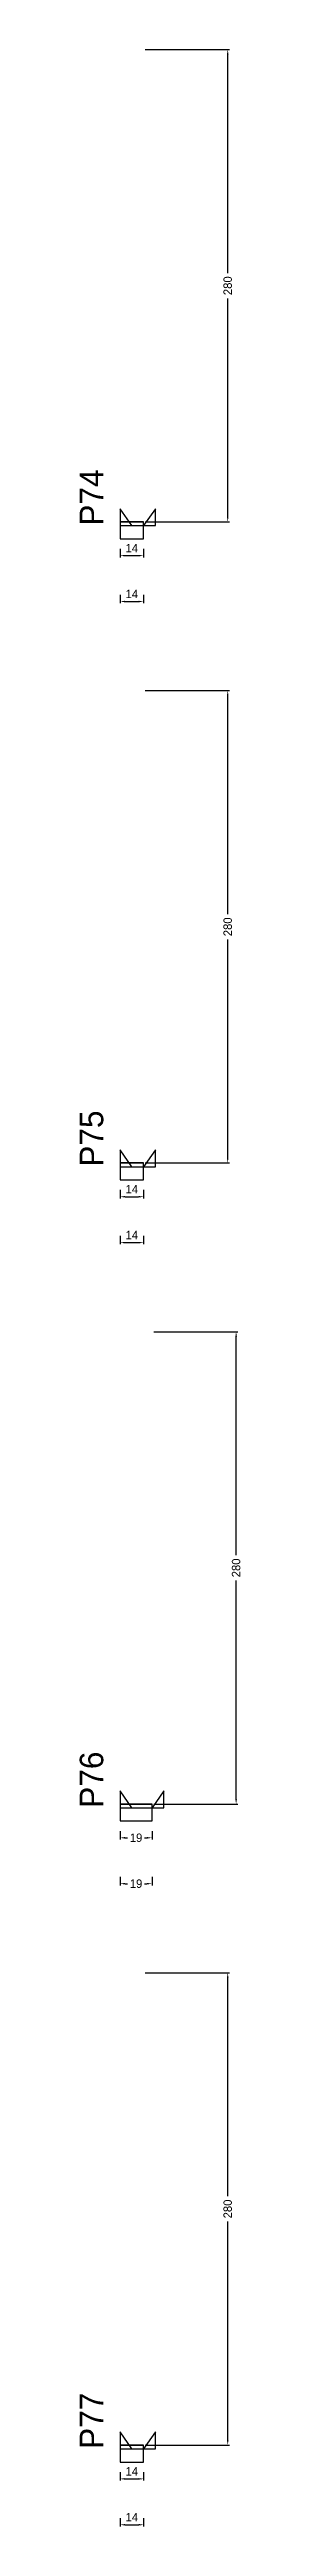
# Model space of a CAD drawing. Header units: centimetres. Extents: x -10500 to 4105, y -36866 to 295.
# Drawn here: x 3976 to 4072, y -28926 to -27458 of the extents above; entities that cross this region are included whole.
import ezdxf

# ---------------------------------------------------------------- set-up
doc = ezdxf.new("R2010")
doc.units = ezdxf.units.CM
for name, color, linetype in [('NOMENCLATURA', 7, 'Continuous'), ('SARR_2.2x10', 60, 'Continuous'), ('SARR_2.2x7', 40, 'Continuous')]:
    doc.layers.add(name, color=color, linetype=linetype)
doc.dimstyles.new('PAINEL-NOVA', dxfattribs={"dimtxt": 5, "dimasz": 3, "dimexe": 1, "dimexo": 1, "dimgap": 1, "dimtad": 1, "dimcen": 2.5, "dimazin": 3, "dimtfac": 1, "dimtmove": 0, "dimatfit": 3})

msp = doc.modelspace()

# ---------------------------------------------------------------- texts
at = {"layer": 'NOMENCLATURA'}
for s, p in [('P74', (3990, -27740)), ('P75', (3990, -28120)), ('P76', (3990, -28500)), ('P77', (3990, -28880))]:
    msp.add_text(s, height=14, rotation=90, dxfattribs=at).set_placement(p)

# ---------------------------------------------------------------- blocks, each defined once
blk = doc.blocks.new('_CLOSEDFILLED')
at = {"color": 0, "linetype": 'BYBLOCK'}
blk.add_solid([(-1, 0.16), (0, 0), (-1, -0.16)], dxfattribs=at)
blk = doc.blocks.new('*D1997')
for p, q in [((4000, -28893.8), (4000, -28898.8)), ((4014, -28893.8), (4014, -28898.8)), ((4003, -28897.8), (4011, -28897.8))]:
    blk.add_line(p, q)
at = {"layer": 'Defpoints'}
for p in [(4000, -28892.8), (4014, -28892.8), (4000, -28897.8)]:
    blk.add_point(p, dxfattribs=at)
at = {"layer": 'SARR_2.2x10', "xscale": 3, "yscale": 3, "rotation": 180}
blk.add_blockref('_CLOSEDFILLED', (4000, -28897.8), dxfattribs=at)
at = {"layer": 'SARR_2.2x10', "xscale": 3, "yscale": 3}
blk.add_blockref('_CLOSEDFILLED', (4014, -28897.8), dxfattribs=at)
at = {"layer": 'SARR_2.2x10', "insert": (4007, -28893.3), "char_height": 5, "attachment_point": 5}
blk.add_mtext('14', dxfattribs=at)
blk = doc.blocks.new('*D1998')
for p, q in [((4015, -28597.8), (4065, -28597.8)), ((4064, -28730.3), (4064, -28600.8)), ((4064, -28874.8), (4064, -28745.3)), ((4015, -28877.8), (4065, -28877.8))]:
    blk.add_line(p, q)
at = {"layer": 'Defpoints'}
for p in [(4014, -28597.8), (4014, -28877.8), (4064, -28877.8)]:
    blk.add_point(p, dxfattribs=at)
at = {"layer": 'SARR_2.2x10', "xscale": 3, "yscale": 3}
for p, rotation in [((4064, -28597.8), 90), ((4064, -28877.8), 270)]:
    blk.add_blockref('_CLOSEDFILLED', p, dxfattribs=dict(at, rotation=rotation))
at = {"layer": 'SARR_2.2x10', "insert": (4064, -28737.8), "char_height": 5, "attachment_point": 5, "rotation": 90}
blk.add_mtext('280', dxfattribs=at)
blk = doc.blocks.new('*D1999')
for p, q in [((4015, -28597.8), (4065, -28597.8)), ((4064, -28730.3), (4064, -28600.8)), ((4064, -28874.8), (4064, -28745.3)), ((4015, -28877.8), (4065, -28877.8))]:
    blk.add_line(p, q)
at = {"layer": 'Defpoints'}
for p in [(4014, -28597.8), (4014, -28877.8), (4064, -28877.8)]:
    blk.add_point(p, dxfattribs=at)
at = {"layer": 'SARR_2.2x10', "xscale": 3, "yscale": 3}
for p, rotation in [((4064, -28597.8), 90), ((4064, -28877.8), 270)]:
    blk.add_blockref('_CLOSEDFILLED', p, dxfattribs=dict(at, rotation=rotation))
at = {"layer": 'SARR_2.2x10', "insert": (4064, -28737.8), "char_height": 5, "attachment_point": 5, "rotation": 90}
blk.add_mtext('280', dxfattribs=at)
blk = doc.blocks.new('*D2000')
for p, q in [((4015, -28597.8), (4065, -28597.8)), ((4064, -28730.3), (4064, -28600.8)), ((4064, -28874.8), (4064, -28745.3)), ((4015, -28877.8), (4065, -28877.8))]:
    blk.add_line(p, q)
at = {"layer": 'Defpoints'}
for p in [(4014, -28597.8), (4014, -28877.8), (4064, -28877.8)]:
    blk.add_point(p, dxfattribs=at)
at = {"layer": 'SARR_2.2x10', "xscale": 3, "yscale": 3}
for p, rotation in [((4064, -28597.8), 90), ((4064, -28877.8), 270)]:
    blk.add_blockref('_CLOSEDFILLED', p, dxfattribs=dict(at, rotation=rotation))
at = {"layer": 'SARR_2.2x10', "insert": (4064, -28737.8), "char_height": 5, "attachment_point": 5, "rotation": 90}
blk.add_mtext('280', dxfattribs=at)
blk = doc.blocks.new('*D2001')
for p, q in [((4015, -28597.8), (4065, -28597.8)), ((4064, -28730.3), (4064, -28600.8)), ((4064, -28874.8), (4064, -28745.3)), ((4015, -28877.8), (4065, -28877.8))]:
    blk.add_line(p, q)
at = {"layer": 'Defpoints'}
for p in [(4014, -28597.8), (4014, -28877.8), (4064, -28877.8)]:
    blk.add_point(p, dxfattribs=at)
at = {"layer": 'SARR_2.2x10', "xscale": 3, "yscale": 3}
for p, rotation in [((4064, -28597.8), 90), ((4064, -28877.8), 270)]:
    blk.add_blockref('_CLOSEDFILLED', p, dxfattribs=dict(at, rotation=rotation))
at = {"layer": 'SARR_2.2x10', "insert": (4064, -28737.8), "char_height": 5, "attachment_point": 5, "rotation": 90}
blk.add_mtext('280', dxfattribs=at)
blk = doc.blocks.new('*D2002')
for p, q in [((4000, -28921), (4000, -28926)), ((4014, -28921), (4014, -28926)), ((4003, -28925), (4011, -28925))]:
    blk.add_line(p, q)
at = {"layer": 'Defpoints'}
for p in [(4000, -28920), (4014, -28920), (4000, -28925)]:
    blk.add_point(p, dxfattribs=at)
at = {"layer": 'SARR_2.2x10', "xscale": 3, "yscale": 3, "rotation": 180}
blk.add_blockref('_CLOSEDFILLED', (4000, -28925), dxfattribs=at)
at = {"layer": 'SARR_2.2x10', "xscale": 3, "yscale": 3}
blk.add_blockref('_CLOSEDFILLED', (4014, -28925), dxfattribs=at)
at = {"layer": 'SARR_2.2x10', "insert": (4007, -28920.5), "char_height": 5, "attachment_point": 5}
blk.add_mtext('14', dxfattribs=at)
blk = doc.blocks.new('GRA-E')
at = {"layer": 'SARR_2.2x7'}
blk.add_lwpolyline([(0, 0), (7, 0), (0, 10)], close=True, dxfattribs=at)
blk = doc.blocks.new('GRA-D')
at = {"layer": 'SARR_2.2x7'}
blk.add_lwpolyline([(0, 0), (7, 0), (7, 10)], close=True, dxfattribs=at)
blk = doc.blocks.new('*D1971')
for p, q in [((4000, -28513.8), (4000, -28518.8)), ((4003, -28517.8), (4004.5, -28517.8)), ((4014.5, -28517.8), (4016, -28517.8)), ((4019, -28513.8), (4019, -28518.8))]:
    blk.add_line(p, q)
at = {"layer": 'Defpoints'}
for p in [(4000, -28512.8), (4000, -28517.8), (4019, -28512.8)]:
    blk.add_point(p, dxfattribs=at)
at = {"layer": 'SARR_2.2x10', "xscale": 3, "yscale": 3, "rotation": 180}
blk.add_blockref('_CLOSEDFILLED', (4000, -28517.8), dxfattribs=at)
at = {"layer": 'SARR_2.2x10', "xscale": 3, "yscale": 3}
blk.add_blockref('_CLOSEDFILLED', (4019, -28517.8), dxfattribs=at)
at = {"layer": 'SARR_2.2x10', "insert": (4009.5, -28517.8), "char_height": 5, "attachment_point": 5}
blk.add_mtext('19', dxfattribs=at)
blk = doc.blocks.new('*D1972')
for p, q in [((4020, -28217.8), (4070, -28217.8)), ((4069, -28350.3), (4069, -28220.8)), ((4069, -28494.8), (4069, -28365.3)), ((4020, -28497.8), (4070, -28497.8))]:
    blk.add_line(p, q)
at = {"layer": 'Defpoints'}
for p in [(4019, -28217.8), (4019, -28497.8), (4069, -28497.8)]:
    blk.add_point(p, dxfattribs=at)
at = {"layer": 'SARR_2.2x10', "xscale": 3, "yscale": 3}
for p, rotation in [((4069, -28217.8), 90), ((4069, -28497.8), 270)]:
    blk.add_blockref('_CLOSEDFILLED', p, dxfattribs=dict(at, rotation=rotation))
at = {"layer": 'SARR_2.2x10', "insert": (4069, -28357.8), "char_height": 5, "attachment_point": 5, "rotation": 90}
blk.add_mtext('280', dxfattribs=at)
blk = doc.blocks.new('*D1973')
for p, q in [((4020, -28217.8), (4070, -28217.8)), ((4069, -28350.3), (4069, -28220.8)), ((4069, -28494.8), (4069, -28365.3)), ((4020, -28497.8), (4070, -28497.8))]:
    blk.add_line(p, q)
at = {"layer": 'Defpoints'}
for p in [(4019, -28217.8), (4019, -28497.8), (4069, -28497.8)]:
    blk.add_point(p, dxfattribs=at)
at = {"layer": 'SARR_2.2x10', "xscale": 3, "yscale": 3}
for p, rotation in [((4069, -28217.8), 90), ((4069, -28497.8), 270)]:
    blk.add_blockref('_CLOSEDFILLED', p, dxfattribs=dict(at, rotation=rotation))
at = {"layer": 'SARR_2.2x10', "insert": (4069, -28357.8), "char_height": 5, "attachment_point": 5, "rotation": 90}
blk.add_mtext('280', dxfattribs=at)
blk = doc.blocks.new('*D1974')
for p, q in [((4020, -28217.8), (4070, -28217.8)), ((4069, -28350.3), (4069, -28220.8)), ((4069, -28494.8), (4069, -28365.3)), ((4020, -28497.8), (4070, -28497.8))]:
    blk.add_line(p, q)
at = {"layer": 'Defpoints'}
for p in [(4019, -28217.8), (4019, -28497.8), (4069, -28497.8)]:
    blk.add_point(p, dxfattribs=at)
at = {"layer": 'SARR_2.2x10', "xscale": 3, "yscale": 3}
for p, rotation in [((4069, -28217.8), 90), ((4069, -28497.8), 270)]:
    blk.add_blockref('_CLOSEDFILLED', p, dxfattribs=dict(at, rotation=rotation))
at = {"layer": 'SARR_2.2x10', "insert": (4069, -28357.8), "char_height": 5, "attachment_point": 5, "rotation": 90}
blk.add_mtext('280', dxfattribs=at)
blk = doc.blocks.new('*D1975')
for p, q in [((4020, -28217.8), (4070, -28217.8)), ((4069, -28350.3), (4069, -28220.8)), ((4069, -28494.8), (4069, -28365.3)), ((4020, -28497.8), (4070, -28497.8))]:
    blk.add_line(p, q)
at = {"layer": 'Defpoints'}
for p in [(4019, -28217.8), (4019, -28497.8), (4069, -28497.8)]:
    blk.add_point(p, dxfattribs=at)
at = {"layer": 'SARR_2.2x10', "xscale": 3, "yscale": 3}
for p, rotation in [((4069, -28217.8), 90), ((4069, -28497.8), 270)]:
    blk.add_blockref('_CLOSEDFILLED', p, dxfattribs=dict(at, rotation=rotation))
at = {"layer": 'SARR_2.2x10', "insert": (4069, -28357.8), "char_height": 5, "attachment_point": 5, "rotation": 90}
blk.add_mtext('280', dxfattribs=at)
blk = doc.blocks.new('*D1976')
for p, q in [((4000, -28541), (4000, -28546)), ((4019, -28541), (4019, -28546)), ((4003, -28545), (4004.5, -28545)), ((4014.5, -28545), (4016, -28545))]:
    blk.add_line(p, q)
at = {"layer": 'Defpoints'}
for p in [(4000, -28540), (4019, -28540), (4000, -28545)]:
    blk.add_point(p, dxfattribs=at)
at = {"layer": 'SARR_2.2x10', "xscale": 3, "yscale": 3, "rotation": 180}
blk.add_blockref('_CLOSEDFILLED', (4000, -28545), dxfattribs=at)
at = {"layer": 'SARR_2.2x10', "xscale": 3, "yscale": 3}
blk.add_blockref('_CLOSEDFILLED', (4019, -28545), dxfattribs=at)
at = {"layer": 'SARR_2.2x10', "insert": (4009.5, -28545), "char_height": 5, "attachment_point": 5}
blk.add_mtext('19', dxfattribs=at)
blk = doc.blocks.new('*D1945')
for p, q in [((4000, -28133.8), (4000, -28138.8)), ((4003, -28137.8), (4011, -28137.8)), ((4014, -28133.8), (4014, -28138.8))]:
    blk.add_line(p, q)
at = {"layer": 'Defpoints'}
for p in [(4000, -28132.8), (4000, -28137.8), (4014, -28132.8)]:
    blk.add_point(p, dxfattribs=at)
at = {"layer": 'SARR_2.2x10', "xscale": 3, "yscale": 3, "rotation": 180}
blk.add_blockref('_CLOSEDFILLED', (4000, -28137.8), dxfattribs=at)
at = {"layer": 'SARR_2.2x10', "xscale": 3, "yscale": 3}
blk.add_blockref('_CLOSEDFILLED', (4014, -28137.8), dxfattribs=at)
at = {"layer": 'SARR_2.2x10', "insert": (4007, -28133.3), "char_height": 5, "attachment_point": 5}
blk.add_mtext('14', dxfattribs=at)
blk = doc.blocks.new('*D1946')
for p, q in [((4015, -27837.8), (4065, -27837.8)), ((4064, -27970.3), (4064, -27840.8)), ((4064, -28114.8), (4064, -27985.3)), ((4015, -28117.8), (4065, -28117.8))]:
    blk.add_line(p, q)
at = {"layer": 'Defpoints'}
for p in [(4014, -27837.8), (4014, -28117.8), (4064, -28117.8)]:
    blk.add_point(p, dxfattribs=at)
at = {"layer": 'SARR_2.2x10', "xscale": 3, "yscale": 3}
for p, rotation in [((4064, -27837.8), 90), ((4064, -28117.8), 270)]:
    blk.add_blockref('_CLOSEDFILLED', p, dxfattribs=dict(at, rotation=rotation))
at = {"layer": 'SARR_2.2x10', "insert": (4064, -27977.8), "char_height": 5, "attachment_point": 5, "rotation": 90}
blk.add_mtext('280', dxfattribs=at)
blk = doc.blocks.new('*D1947')
for p, q in [((4015, -27837.8), (4065, -27837.8)), ((4064, -27970.3), (4064, -27840.8)), ((4064, -28114.8), (4064, -27985.3)), ((4015, -28117.8), (4065, -28117.8))]:
    blk.add_line(p, q)
at = {"layer": 'Defpoints'}
for p in [(4014, -27837.8), (4014, -28117.8), (4064, -28117.8)]:
    blk.add_point(p, dxfattribs=at)
at = {"layer": 'SARR_2.2x10', "xscale": 3, "yscale": 3}
for p, rotation in [((4064, -27837.8), 90), ((4064, -28117.8), 270)]:
    blk.add_blockref('_CLOSEDFILLED', p, dxfattribs=dict(at, rotation=rotation))
at = {"layer": 'SARR_2.2x10', "insert": (4064, -27977.8), "char_height": 5, "attachment_point": 5, "rotation": 90}
blk.add_mtext('280', dxfattribs=at)
blk = doc.blocks.new('*D1948')
for p, q in [((4015, -27837.8), (4065, -27837.8)), ((4064, -27970.3), (4064, -27840.8)), ((4064, -28114.8), (4064, -27985.3)), ((4015, -28117.8), (4065, -28117.8))]:
    blk.add_line(p, q)
at = {"layer": 'Defpoints'}
for p in [(4014, -27837.8), (4014, -28117.8), (4064, -28117.8)]:
    blk.add_point(p, dxfattribs=at)
at = {"layer": 'SARR_2.2x10', "xscale": 3, "yscale": 3}
for p, rotation in [((4064, -27837.8), 90), ((4064, -28117.8), 270)]:
    blk.add_blockref('_CLOSEDFILLED', p, dxfattribs=dict(at, rotation=rotation))
at = {"layer": 'SARR_2.2x10', "insert": (4064, -27977.8), "char_height": 5, "attachment_point": 5, "rotation": 90}
blk.add_mtext('280', dxfattribs=at)
blk = doc.blocks.new('*D1949')
for p, q in [((4015, -27837.8), (4065, -27837.8)), ((4064, -27970.3), (4064, -27840.8)), ((4064, -28114.8), (4064, -27985.3)), ((4015, -28117.8), (4065, -28117.8))]:
    blk.add_line(p, q)
at = {"layer": 'Defpoints'}
for p in [(4014, -27837.8), (4014, -28117.8), (4064, -28117.8)]:
    blk.add_point(p, dxfattribs=at)
at = {"layer": 'SARR_2.2x10', "xscale": 3, "yscale": 3}
for p, rotation in [((4064, -27837.8), 90), ((4064, -28117.8), 270)]:
    blk.add_blockref('_CLOSEDFILLED', p, dxfattribs=dict(at, rotation=rotation))
at = {"layer": 'SARR_2.2x10', "insert": (4064, -27977.8), "char_height": 5, "attachment_point": 5, "rotation": 90}
blk.add_mtext('280', dxfattribs=at)
blk = doc.blocks.new('*D1950')
for p, q in [((4000, -28161), (4000, -28166)), ((4003, -28165), (4011, -28165)), ((4014, -28161), (4014, -28166))]:
    blk.add_line(p, q)
at = {"layer": 'Defpoints'}
for p in [(4000, -28160), (4014, -28160), (4000, -28165)]:
    blk.add_point(p, dxfattribs=at)
at = {"layer": 'SARR_2.2x10', "xscale": 3, "yscale": 3, "rotation": 180}
blk.add_blockref('_CLOSEDFILLED', (4000, -28165), dxfattribs=at)
at = {"layer": 'SARR_2.2x10', "xscale": 3, "yscale": 3}
blk.add_blockref('_CLOSEDFILLED', (4014, -28165), dxfattribs=at)
at = {"layer": 'SARR_2.2x10', "insert": (4007, -28160.5), "char_height": 5, "attachment_point": 5}
blk.add_mtext('14', dxfattribs=at)
blk = doc.blocks.new('*D1919')
for p, q in [((4000, -27753.8), (4000, -27758.8)), ((4003, -27757.8), (4011, -27757.8)), ((4014, -27753.8), (4014, -27758.8))]:
    blk.add_line(p, q)
at = {"layer": 'Defpoints'}
for p in [(4000, -27752.8), (4000, -27757.8), (4014, -27752.8)]:
    blk.add_point(p, dxfattribs=at)
at = {"layer": 'SARR_2.2x10', "xscale": 3, "yscale": 3, "rotation": 180}
blk.add_blockref('_CLOSEDFILLED', (4000, -27757.8), dxfattribs=at)
at = {"layer": 'SARR_2.2x10', "xscale": 3, "yscale": 3}
blk.add_blockref('_CLOSEDFILLED', (4014, -27757.8), dxfattribs=at)
at = {"layer": 'SARR_2.2x10', "insert": (4007, -27753.3), "char_height": 5, "attachment_point": 5}
blk.add_mtext('14', dxfattribs=at)
blk = doc.blocks.new('*D1920')
for p, q in [((4015, -27457.8), (4065, -27457.8)), ((4064, -27590.3), (4064, -27460.8)), ((4064, -27734.8), (4064, -27605.3)), ((4015, -27737.8), (4065, -27737.8))]:
    blk.add_line(p, q)
at = {"layer": 'Defpoints'}
for p in [(4014, -27457.8), (4014, -27737.8), (4064, -27737.8)]:
    blk.add_point(p, dxfattribs=at)
at = {"layer": 'SARR_2.2x10', "xscale": 3, "yscale": 3}
for p, rotation in [((4064, -27457.8), 90), ((4064, -27737.8), 270)]:
    blk.add_blockref('_CLOSEDFILLED', p, dxfattribs=dict(at, rotation=rotation))
at = {"layer": 'SARR_2.2x10', "insert": (4064, -27597.8), "char_height": 5, "attachment_point": 5, "rotation": 90}
blk.add_mtext('280', dxfattribs=at)
blk = doc.blocks.new('*D1921')
for p, q in [((4015, -27457.8), (4065, -27457.8)), ((4064, -27590.3), (4064, -27460.8)), ((4064, -27734.8), (4064, -27605.3)), ((4015, -27737.8), (4065, -27737.8))]:
    blk.add_line(p, q)
at = {"layer": 'Defpoints'}
for p in [(4014, -27457.8), (4014, -27737.8), (4064, -27737.8)]:
    blk.add_point(p, dxfattribs=at)
at = {"layer": 'SARR_2.2x10', "xscale": 3, "yscale": 3}
for p, rotation in [((4064, -27457.8), 90), ((4064, -27737.8), 270)]:
    blk.add_blockref('_CLOSEDFILLED', p, dxfattribs=dict(at, rotation=rotation))
at = {"layer": 'SARR_2.2x10', "insert": (4064, -27597.8), "char_height": 5, "attachment_point": 5, "rotation": 90}
blk.add_mtext('280', dxfattribs=at)
blk = doc.blocks.new('*D1922')
for p, q in [((4015, -27457.8), (4065, -27457.8)), ((4064, -27590.3), (4064, -27460.8)), ((4064, -27734.8), (4064, -27605.3)), ((4015, -27737.8), (4065, -27737.8))]:
    blk.add_line(p, q)
at = {"layer": 'Defpoints'}
for p in [(4014, -27457.8), (4014, -27737.8), (4064, -27737.8)]:
    blk.add_point(p, dxfattribs=at)
at = {"layer": 'SARR_2.2x10', "xscale": 3, "yscale": 3}
for p, rotation in [((4064, -27457.8), 90), ((4064, -27737.8), 270)]:
    blk.add_blockref('_CLOSEDFILLED', p, dxfattribs=dict(at, rotation=rotation))
at = {"layer": 'SARR_2.2x10', "insert": (4064, -27597.8), "char_height": 5, "attachment_point": 5, "rotation": 90}
blk.add_mtext('280', dxfattribs=at)
blk = doc.blocks.new('*D1923')
for p, q in [((4015, -27457.8), (4065, -27457.8)), ((4064, -27590.3), (4064, -27460.8)), ((4064, -27734.8), (4064, -27605.3)), ((4015, -27737.8), (4065, -27737.8))]:
    blk.add_line(p, q)
at = {"layer": 'Defpoints'}
for p in [(4014, -27457.8), (4014, -27737.8), (4064, -27737.8)]:
    blk.add_point(p, dxfattribs=at)
at = {"layer": 'SARR_2.2x10', "xscale": 3, "yscale": 3}
for p, rotation in [((4064, -27457.8), 90), ((4064, -27737.8), 270)]:
    blk.add_blockref('_CLOSEDFILLED', p, dxfattribs=dict(at, rotation=rotation))
at = {"layer": 'SARR_2.2x10', "insert": (4064, -27597.8), "char_height": 5, "attachment_point": 5, "rotation": 90}
blk.add_mtext('280', dxfattribs=at)
blk = doc.blocks.new('*D1924')
for p, q in [((4000, -27781), (4000, -27786)), ((4003, -27785), (4011, -27785)), ((4014, -27781), (4014, -27786))]:
    blk.add_line(p, q)
at = {"layer": 'Defpoints'}
for p in [(4000, -27780), (4000, -27785), (4014, -27780)]:
    blk.add_point(p, dxfattribs=at)
at = {"layer": 'SARR_2.2x10', "xscale": 3, "yscale": 3, "rotation": 180}
blk.add_blockref('_CLOSEDFILLED', (4000, -27785), dxfattribs=at)
at = {"layer": 'SARR_2.2x10', "xscale": 3, "yscale": 3}
blk.add_blockref('_CLOSEDFILLED', (4014, -27785), dxfattribs=at)
at = {"layer": 'SARR_2.2x10', "insert": (4007, -27780.5), "char_height": 5, "attachment_point": 5}
blk.add_mtext('14', dxfattribs=at)

# ---------------------------------------------------------------- dimensions: what is measured, and where the dimension line sits
at = {"layer": 'SARR_2.2x10'}
for base, p1, p2, picture, middle in [((4064, -27737.8), (4014, -27737.8), (4014, -27457.8), '*D1920', (4064, -27597.8)), ((4064, -27737.8), (4014, -27737.8), (4014, -27457.8), '*D1921', (4064, -27597.8)), ((4064, -27737.8), (4014, -27737.8), (4014, -27457.8), '*D1922', (4064, -27597.8)), ((4064, -27737.8), (4014, -27737.8), (4014, -27457.8), '*D1923', (4064, -27597.8)), ((4064, -28117.8), (4014, -28117.8), (4014, -27837.8), '*D1946', (4064, -27977.8)), ((4064, -28117.8), (4014, -28117.8), (4014, -27837.8), '*D1947', (4064, -27977.8)), ((4064, -28117.8), (4014, -28117.8), (4014, -27837.8), '*D1948', (4064, -27977.8)), ((4064, -28117.8), (4014, -28117.8), (4014, -27837.8), '*D1949', (4064, -27977.8)), ((4069, -28497.8), (4019, -28497.8), (4019, -28217.8), '*D1972', (4069, -28357.8)), ((4069, -28497.8), (4019, -28497.8), (4019, -28217.8), '*D1973', (4069, -28357.8)), ((4069, -28497.8), (4019, -28497.8), (4019, -28217.8), '*D1974', (4069, -28357.8)), ((4069, -28497.8), (4019, -28497.8), (4019, -28217.8), '*D1975', (4069, -28357.8)), ((4064, -28877.8), (4014, -28877.8), (4014, -28597.8), '*D1998', (4064, -28737.8)), ((4064, -28877.8), (4014, -28877.8), (4014, -28597.8), '*D1999', (4064, -28737.8)), ((4064, -28877.8), (4014, -28877.8), (4014, -28597.8), '*D2000', (4064, -28737.8)), ((4064, -28877.8), (4014, -28877.8), (4014, -28597.8), '*D2001', (4064, -28737.8))]:
    dim = msp.add_linear_dim(base=base, p1=p1, p2=p2, angle=90, dimstyle='PAINEL-NOVA', dxfattribs=at)
    dim.commit()
    dim.dimension.update_dxf_attribs({"geometry": picture, "text_midpoint": middle})
for base, p1, p2, picture, middle in [((4000, -27757.8), (4000, -27752.8), (4014, -27752.8), '*D1919', (4007, -27753.3)), ((4000, -27785), (4000, -27780), (4014, -27780), '*D1924', (4007, -27780.5)), ((4000, -28137.8), (4000, -28132.8), (4014, -28132.8), '*D1945', (4007, -28133.3)), ((4000, -28165), (4000, -28160), (4014, -28160), '*D1950', (4007, -28160.5)), ((4000, -28517.8), (4000, -28512.8), (4019, -28512.8), '*D1971', (4009.5, -28517.8)), ((4000, -28545), (4000, -28540), (4019, -28540), '*D1976', (4009.5, -28545)), ((4000, -28897.8), (4000, -28892.8), (4014, -28892.8), '*D1997', (4007, -28893.3)), ((4000, -28925), (4000, -28920), (4014, -28920), '*D2002', (4007, -28920.5))]:
    dim = msp.add_linear_dim(base=base, p1=p1, p2=p2, dimstyle='PAINEL-NOVA', dxfattribs=at)
    dim.commit()
    dim.dimension.update_dxf_attribs({"geometry": picture, "text_midpoint": middle})

# ---------------------------------------------------------------- linework, layer by layer
at = {"layer": 'SARR_2.2x10'}
for p, q in [((4014, -27737.8), (4000, -27737.8)), ((4000, -27737.8), (4000, -27747.8)), ((4000, -27747.8), (4014, -27747.8)), ((4014, -27747.8), (4014, -27737.8)), ((4014, -28117.8), (4000, -28117.8)), ((4000, -28117.8), (4000, -28127.8)), ((4000, -28127.8), (4014, -28127.8)), ((4014, -28127.8), (4014, -28117.8)), ((4019, -28497.8), (4000, -28497.8)), ((4000, -28497.8), (4000, -28507.8)), ((4000, -28507.8), (4019, -28507.8)), ((4019, -28507.8), (4019, -28497.8)), ((4014, -28877.8), (4000, -28877.8)), ((4000, -28877.8), (4000, -28887.8)), ((4014, -28887.8), (4014, -28877.8)), ((4000, -28887.8), (4014, -28887.8))]:
    msp.add_line(p, q, dxfattribs=at)
at = {"layer": 'SARR_2.2x7'}
for p, q in [((4014, -27737.8), (4000, -27737.8)), ((4000, -27737.8), (4000, -27740)), ((4000, -27737.8), (4007, -27737.8)), ((4000, -27737.8), (4007, -27737.8)), ((4000, -27737.8), (4007, -27737.8)), ((4000, -27737.8), (4007, -27737.8)), ((4000, -27740), (4014, -27740)), ((4007, -27737.8), (4014, -27737.8)), ((4007, -27737.8), (4014, -27737.8)), ((4007, -27737.8), (4014, -27737.8)), ((4007, -27737.8), (4014, -27737.8)), ((4014, -27740), (4014, -27737.8)), ((4014, -28117.8), (4000, -28117.8)), ((4000, -28117.8), (4000, -28120)), ((4000, -28117.8), (4007, -28117.8)), ((4000, -28117.8), (4007, -28117.8)), ((4000, -28117.8), (4007, -28117.8)), ((4000, -28117.8), (4007, -28117.8)), ((4000, -28120), (4014, -28120)), ((4007, -28117.8), (4014, -28117.8)), ((4007, -28117.8), (4014, -28117.8)), ((4007, -28117.8), (4014, -28117.8)), ((4007, -28117.8), (4014, -28117.8)), ((4014, -28120), (4014, -28117.8)), ((4019, -28497.8), (4000, -28497.8)), ((4000, -28497.8), (4000, -28500)), ((4000, -28497.8), (4007, -28497.8)), ((4000, -28497.8), (4007, -28497.8)), ((4000, -28497.8), (4007, -28497.8)), ((4000, -28497.8), (4007, -28497.8)), ((4000, -28500), (4019, -28500)), ((4007, -28497.8), (4019, -28497.8)), ((4007, -28497.8), (4019, -28497.8)), ((4007, -28497.8), (4019, -28497.8)), ((4007, -28497.8), (4019, -28497.8)), ((4019, -28500), (4019, -28497.8)), ((4014, -28877.8), (4000, -28877.8)), ((4000, -28877.8), (4000, -28880)), ((4000, -28877.8), (4007, -28877.8)), ((4000, -28877.8), (4007, -28877.8)), ((4000, -28877.8), (4007, -28877.8)), ((4000, -28877.8), (4007, -28877.8)), ((4007, -28877.8), (4014, -28877.8)), ((4007, -28877.8), (4014, -28877.8)), ((4007, -28877.8), (4014, -28877.8)), ((4007, -28877.8), (4014, -28877.8)), ((4014, -28880), (4014, -28877.8)), ((4000, -28880), (4014, -28880))]:
    msp.add_line(p, q, dxfattribs=at)

# ---------------------------------------------------------------- block references
for name, p in [('GRA-E', (4000, -27740)), ('GRA-D', (4014, -27740)), ('GRA-E', (4000, -28120)), ('GRA-D', (4014, -28120)), ('GRA-E', (4000, -28500)), ('GRA-D', (4019, -28500)), ('GRA-E', (4000, -28880)), ('GRA-D', (4014, -28880))]:
    msp.add_blockref(name, p, dxfattribs=at)

msp.set_redraw_order([(e.dxf.handle, doc.entitydb.next_handle()) for e in msp.query("TEXT MTEXT ATTDEF DIMENSION ARC_DIMENSION")])  # texts and dimensions are drawn at this point

doc.saveas('drawing.dxf')
